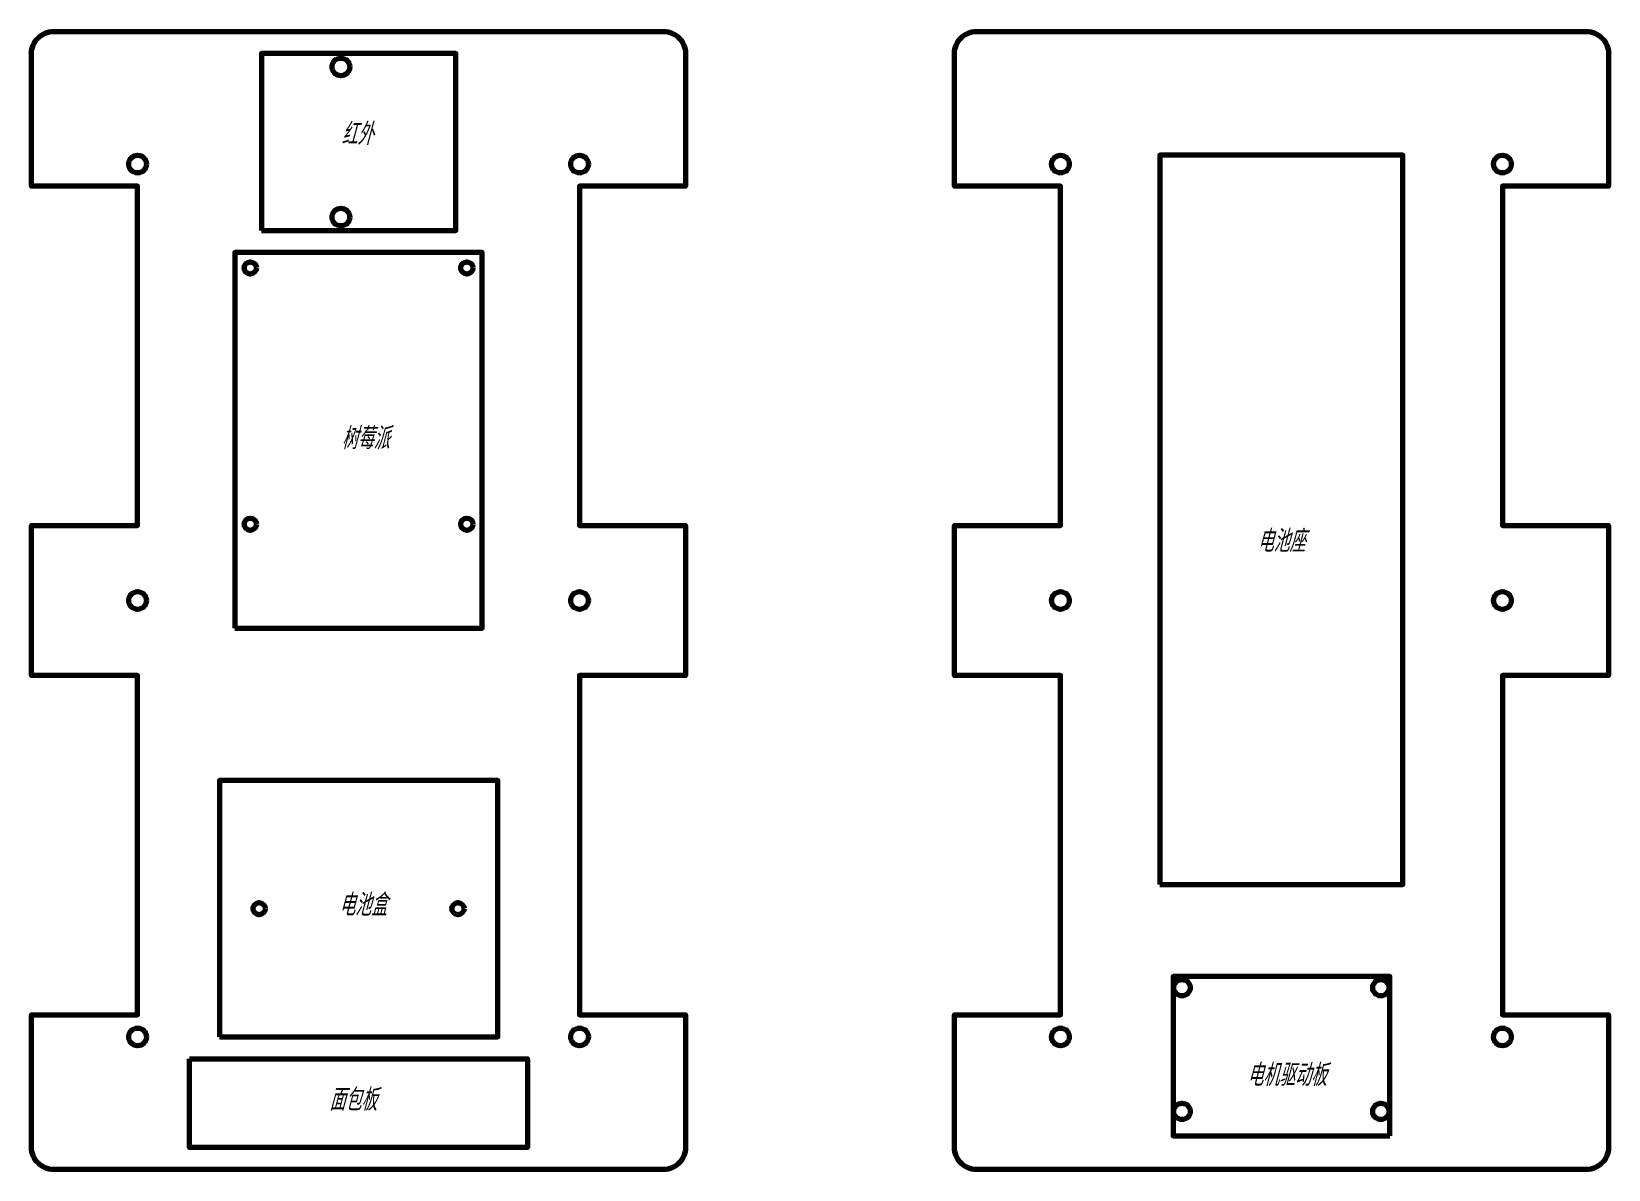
# Model space of a CAD drawing. Header units: millimetres. Extents: x 228 to 206980, y 72 to 111990.
# Drawn here: x 228.1 to 584.9, y 72.5 to 330 of the extents above; entities that cross this region are included whole.
import ezdxf

# ---------------------------------------------------------------- set-up
doc = ezdxf.new("R2010")
doc.units = ezdxf.units.MM
doc.layers.add('THICK', color=2, linetype='Continuous', lineweight=70)
doc.styles.get("Standard").update_dxf_attribs({"font": 'gbeitc.shx', "height": 5, "bigfont": 'gbcbig.shx'})

msp = doc.modelspace()

# ---------------------------------------------------------------- texts
at = {"char_height": 5, "attachment_point": 1}
for s, width, heights, insert in [('红外', 24.4773, [-5.33], (298.14, 309.34)), ('树莓派', 21.8116, [-5.22], (298.18, 240.47)), ('电池座', 25.8689, [-5.17], (505.41, 217.22)), ('电池盒', 25.8689, [-5.17], (297.59, 134.89)), ('电机驱动板', 17.9778, [-5.33], (503.07, 96.38)), ('面包板', 21.8116, [-5.22], (295.38, 90.79))]:
    msp.add_mtext_dynamic_manual_height_columns(s, width=width, gutter_width=25, heights=heights, dxfattribs=dict(at, insert=insert))

# ---------------------------------------------------------------- linework, layer by layer
at = {"layer": 'THICK'}
for points in [[(228.05, 325, -0.414214), (233.05, 330), (371.05, 330, -0.414214), (376.05, 325), (376.05, 300), (376.05, 295), (352.05, 295), (352.05, 218.25), (376.05, 218.25), (376.05, 184.25), (352.05, 184.25), (352.05, 107.5), (376.05, 107.5), (376.05, 77.5, -0.414214), (371.05, 72.5), (233.05, 72.5, -0.414214), (228.05, 77.5), (228.05, 107.5), (252.05, 107.5), (252.05, 184.25), (228.05, 184.25), (228.05, 218.25), (252.05, 218.25), (252.05, 295), (228.05, 295), (228.05, 325)], [(436.88, 325, -0.414214), (441.88, 330), (579.88, 330, -0.414214), (584.88, 325), (584.88, 300), (584.88, 295), (560.88, 295), (560.88, 218.25), (584.88, 218.25), (584.88, 184.25), (560.88, 184.25), (560.88, 107.5), (584.88, 107.5), (584.88, 77.5, -0.414214), (579.88, 72.5), (441.88, 72.5, -0.414214), (436.88, 77.5), (436.88, 107.5), (460.88, 107.5), (460.88, 184.25), (436.88, 184.25), (436.88, 218.25), (460.88, 218.25), (460.88, 295), (436.88, 295), (436.88, 325)]]:
    msp.add_lwpolyline(points, format="xyb", dxfattribs=at)
for points in [[(280.05, 285), (324.05, 285), (324.05, 325), (280.05, 325)], [(274.05, 195), (330.05, 195), (330.05, 280), (274.05, 280)], [(270.55, 102.52), (333.55, 102.52), (333.55, 160.52), (270.55, 160.52)], [(535.38, 80.13), (535.38, 116.13), (486.38, 116.13), (486.38, 80.13)]]:
    msp.add_lwpolyline(points, close=True, dxfattribs=at)
at = {"layer": 'THICK', "color": 2}
for points in [[(483.38, 137), (538.38, 137), (538.38, 302), (483.38, 302)], [(263.79, 97.52), (340.31, 97.52), (340.31, 77.5), (263.79, 77.5)]]:
    msp.add_lwpolyline(points, close=True, dxfattribs=at)
at = {"layer": 'THICK'}
for centre, radius in [((298.05, 322), 2), ((252.05, 300), 2), ((352.05, 300), 2), ((460.88, 300), 2), ((560.88, 300), 2), ((298.05, 288), 2), ((277.55, 276.5), 1.38), ((326.55, 276.5), 1.38), ((277.55, 218.5), 1.38), ((326.55, 218.5), 1.38), ((252.05, 201.25), 2), ((352.05, 201.25), 2), ((460.88, 201.25), 2), ((560.88, 201.25), 2), ((488.38, 113.63), 1.85), ((533.38, 113.63), 1.85), ((252.05, 102.5), 2), ((352.05, 102.5), 2), ((460.88, 102.5), 2), ((560.88, 102.5), 2), ((488.38, 85.63), 1.85), ((533.38, 85.63), 1.85)]:
    msp.add_circle(centre, radius, dxfattribs=at)
at = {"layer": 'THICK', "color": 2}
for centre in [(279.55, 131.52), (324.55, 131.52)]:
    msp.add_circle(centre, 1.38, dxfattribs=at)

msp.set_redraw_order([(e.dxf.handle, doc.entitydb.next_handle()) for e in msp.query("TEXT MTEXT ATTDEF DIMENSION ARC_DIMENSION")])  # texts and dimensions are drawn at this point

doc.saveas('drawing.dxf')
